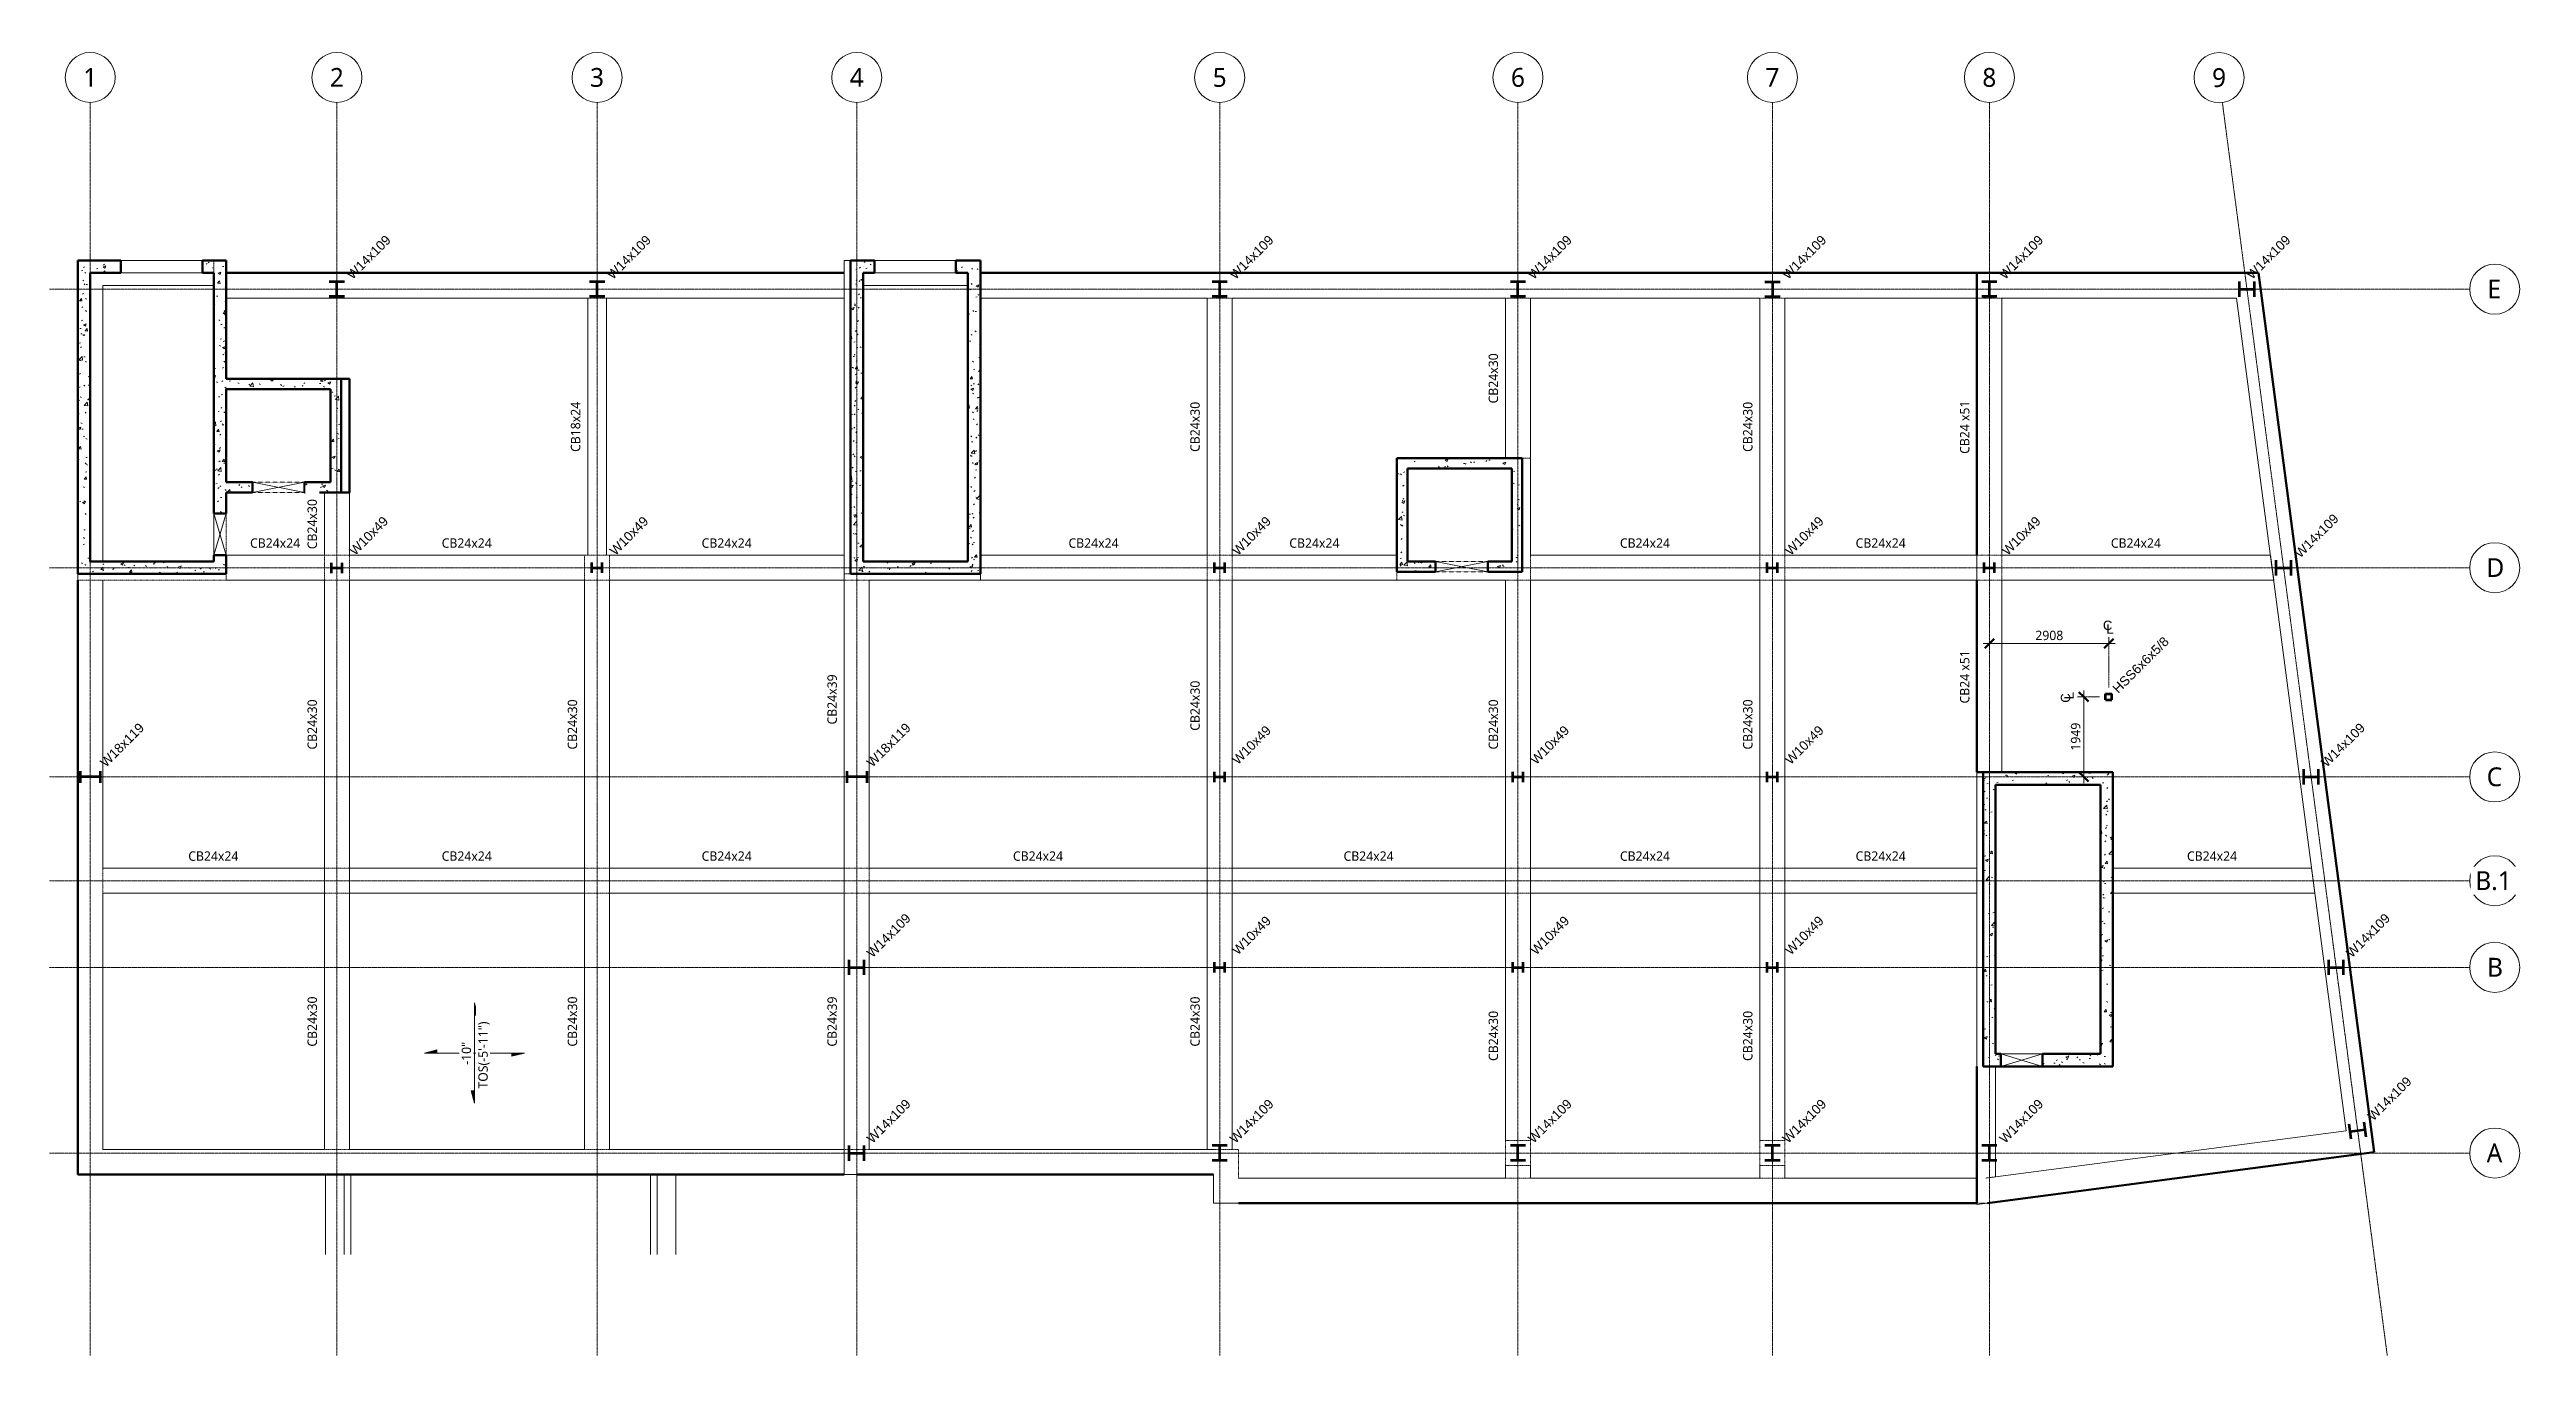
# Model space of a CAD drawing. Header units: millimetres. Extents: x -34671 to 25654, y -13322 to 18470.
import ezdxf

# ---------------------------------------------------------------- set-up
doc = ezdxf.new("R2010")
doc.units = ezdxf.units.MM
for name, pattern in [('Center 1_4_', [13.49375, 6.35, -2.38125, 2.38125, -2.38125]), ('Dash', [6.35, 3.175, -3.175]), ('Grid Line', [22.225, 12.7, -3.175, 3.175, -3.175]), ('Overhead', [3.96875, 2.38125, -1.5875])]:
    doc.linetypes.add(name, pattern=pattern)
for name, color, linetype, lineweight in [('A-ANNO-DIMS', 211, 'Continuous', 9), ('A-ANNO-DIMS-96', 211, 'Continuous', 9), ('A-ANNO-NOTE-96', 131, 'Continuous', 9), ('A-FLOR', 192, 'Continuous', 50), ('A-FLOR-HDLN', 190, 'Dash', 13), ('A-GENM', 13, 'Continuous', 9), ('A-WALL', 113, 'Continuous', 13), ('A-WALL-HDLN', 110, 'Dash', 13), ('A-WALL-PATT', 111, 'Continuous', 13), ('S-BEAM', 12, 'Continuous', 13), ('S-BEAM-HDLN', 1, 'Dash', 9), ('S-BEAM-IDEN', 2, 'Continuous', 9), ('S-COLS', 52, 'Continuous', 13), ('S-COLS-IDEN', 171, 'Continuous', 9), ('S-COLS-SYMB', 171, 'Continuous', 70), ('S-FLOR-SYMB', 171, 'Continuous', 9), ('S-GRID', 1, 'Continuous', 9), ('S-GRID-IDEN', 1, 'Continuous', 20)]:
    doc.layers.add(name, color=color, linetype=linetype, lineweight=lineweight)
doc.styles.add('Arial', font='arial.ttf', dxfattribs={"height": 228.6})
doc.styles.add('Arial_1', font='arial.ttf', dxfattribs={"height": 2.38125})
doc.styles.add('Trebuchet MS', font='trebuc.ttf', dxfattribs={"height": 457.2})
doc.styles.add('Trebuchet MS_1', font='trebuc.ttf', dxfattribs={"height": 228.6})
doc.dimstyles.new('Default', dxfattribs={"dimscale": 304.8, "dimtxt": 235.675377, "dimasz": 0.75, "dimexe": 0.5, "dimexo": 0.5, "dimgap": 0.0625, "dimtad": 1, "dimdec": 0, "dimzin": 0, "dimdsep": 46, "dimtxsty": 'Trebuchet MS_1', "dimblk1": 'OBLIQUE', "dimblk2": 'OBLIQUE', "dimsah": 1, "dimcen": 0.09, "dimdle": 0.5, "dimazin": 0, "dimtfac": 1, "dimtdec": 4, "dimtix": 1, "dimtmove": 0, "dimatfit": 3, "dimfxl": 1, "dimtvp": 1, "dimtfill": 1, "dimtolj": 1, "dimtzin": 0, "dimarcsym": 2})
doc.dimstyles.new('Default_1', dxfattribs={"dimscale": 304.8, "dimtxt": 235.675377, "dimasz": 0.75, "dimexe": 0.5, "dimexo": 0.5, "dimgap": 0.0625, "dimtad": 1, "dimdec": 0, "dimzin": 0, "dimdsep": 46, "dimtxsty": 'Trebuchet MS_1', "dimblk1": 'OBLIQUE', "dimblk2": 'OBLIQUE', "dimsah": 1, "dimcen": 0.09, "dimdle": 0.5, "dimazin": 0, "dimtfac": 1, "dimtdec": 4, "dimtix": 1, "dimtmove": 0, "dimatfit": 3, "dimfxl": 1, "dimtvp": 1, "dimtfill": 1, "dimtolj": 1, "dimtzin": 0, "dimarcsym": 2})
pattern_1 = [(50, (0, 0), (699.587, -61.206), [73.152, -804.672]), (355, (0, 0), (-135.332, 733.658), [58.522, -643.738]), (100.451, (58.3, -5.1), (564.26, 672.448), [62.17, -683.866]), (46.184, (0, 195.1), (1040.944, -161.445), [109.728, -1207.008]), (96.636, (86.7, 181.6), (911.626, 950.122), [93.254, -1025.8]), (351.184, (0, 195.1), (911.635, 950.113), [87.782, -965.606]), (21, (97.54, 146.3), (582.199, -392.698), [73.152, -804.672]), (326, (97.54, 146.3), (237.32, 707.282), [58.522, -643.738]), (71.451, (146.05, 113.6), (819.522, 314.578), [62.17, -683.866]), (37.5, (0, 0), (11.8602, 324.6915), [32.187, -603.748, 32.187, -621.304, -646.176]), (37.5, (0, 0), (11.8602, 324.6915), [-1289.426, 32.187, -613.989]), (7.5, (0, 0), (256.5876, 384.6935), [32.187, -340.401, 32.187, -589.117, -246.278]), (7.5, (0, 0), (256.5876, 384.6935), [-993.892, 32.187, -214.092]), (327.5, (-217.5, 0), (520.6689, -21.9995), [32.187, -211.653, 32.187, -728.594, -1009.498]), (327.5, (-217.5, 0), (520.6689, -21.9995), [-1004.621, 32.187, -977.311]), (317.5, (-315.04, 0), (568.816, 97.638), [32.187, -284.805, 32.187, -473.05, -716.89]), (317.5, (-315.04, 0), (568.816, 97.638), [-822.228, 32.187, -684.703])]

msp = doc.modelspace()

# ---------------------------------------------------------------- texts
at = {"layer": 'S-COLS-IDEN', "char_height": 228.6, "attachment_point": 1, "rotation": 45, "style": 'Arial'}
for s, insert, width in [('W14x109', (-27455.1, 13017.6), 1662.379), ('W14x109', (-21117.8, 13017.6), 1662.379), ('W14x109', (-5954, 13017.6), 1662.379), ('W14x109', (1310.4, 13017.6), 1662.379), ('W14x109', (7508, 13017.6), 1662.379), ('W14x109', (12791.2, 13017.6), 1662.379), ('W14x109', (18812.1, 13017.6), 1662.379), ('W10x49', (-27392.3, 6298.6), 1446.886), ('W10x49', (-21055, 6298.6), 1446.886), ('W10x49', (-5891.2, 6298.6), 1446.886), ('W10x49', (7570.8, 6298.6), 1446.886), ('W10x49', (12854, 6298.6), 1446.886), ('W14x109', (19983, 6235.8), 1662.379), ('HSS6x6x5/8', (15548.8, 2941.9), 2178.025), ('W18x119', (-33462.2, 1143.1), 1662.379), ('W18x119', (-14793.2, 1143.1), 1662.379), ('W10x49', (-5891.2, 1205.9), 1446.886), ('W10x49', (1373.2, 1205.9), 1446.886), ('W10x49', (7570.8, 1205.9), 1446.886), ('W14x109', (20627.9, 1143.1), 1662.379), ('W14x109', (-14793.2, -3492.4), 1662.379), ('W10x49', (-5891.2, -3429.6), 1446.886), ('W10x49', (1373.2, -3429.6), 1446.886), ('W10x49', (7570.8, -3429.6), 1446.886), ('W14x109', (21238.1, -3492.4), 1662.379), ('W14x109', (21761.5, -7467.4), 1662.379), ('W14x109', (-14793.2, -8013.6), 1662.379), ('W14x109', (-5954, -8013.6), 1662.379), ('W14x109', (1310.4, -8013.6), 1662.379), ('W14x109', (7508, -8013.6), 1662.379), ('W14x109', (12791.2, -8013.6), 1662.379)]:
    msp.add_mtext(s, dxfattribs=dict(at, insert=insert, width=width))

# ---------------------------------------------------------------- blocks, each defined once
blk = doc.blocks.new('GM_OpeningWall_Type - 40x88-984678-L1')
at = {"layer": 'A-GENM'}
for p, q in [((-508, 152), (508, -152)), ((-508, -152), (508, 152))]:
    blk.add_line(p, q, dxfattribs=at)
blk = doc.blocks.new('GM_OpeningWall_Type - 50x87-984679-L1')
at = {"layer": 'A-GENM', "linetype": 'Overhead'}
for p, q in [((-635, 127), (635, 127)), ((-635, -127), (635, -127))]:
    blk.add_line(p, q, dxfattribs=at)
at = {"layer": 'A-GENM'}
for p, q in [((-635, 127), (635, -127)), ((-635, -127), (635, 127))]:
    blk.add_line(p, q, dxfattribs=at)
blk = doc.blocks.new('W Shapes-Column - W14x109-938858-L1')
at = {"layer": 'S-COLS-SYMB'}
for p, q in [((-185.42, 181.61), (185.42, 181.61)), ((0, 181.61), (0, -181.61)), ((-185.42, -181.61), (185.42, -181.61))]:
    blk.add_line(p, q, dxfattribs=at)
blk = doc.blocks.new('W Shapes-Column - W14x109-938859-L1')
at = {"layer": 'S-COLS-SYMB'}
for p, q in [((-185.42, 181.61), (185.42, 181.61)), ((0, 181.61), (0, -181.61)), ((-185.42, -181.61), (185.42, -181.61))]:
    blk.add_line(p, q, dxfattribs=at)
blk = doc.blocks.new('W Shapes-Column - W14x109-938860-L1')
at = {"layer": 'S-COLS-SYMB'}
for p, q in [((-185.42, 181.61), (185.42, 181.61)), ((0, 181.61), (0, -181.61)), ((-185.42, -181.61), (185.42, -181.61))]:
    blk.add_line(p, q, dxfattribs=at)
blk = doc.blocks.new('W Shapes-Column - W10x49-938861-L1')
at = {"layer": 'S-COLS-SYMB'}
for p, q in [((-127, 127), (127, 127)), ((0, 127), (0, -127)), ((-127, -127), (127, -127))]:
    blk.add_line(p, q, dxfattribs=at)
blk = doc.blocks.new('W Shapes-Column - W10x49-938862-L1')
at = {"layer": 'S-COLS-SYMB'}
for p, q in [((-127, 127), (127, 127)), ((0, 127), (0, -127)), ((-127, -127), (127, -127))]:
    blk.add_line(p, q, dxfattribs=at)
blk = doc.blocks.new('W Shapes-Column - W10x49-938863-L1')
at = {"layer": 'S-COLS-SYMB'}
for p, q in [((-127, 127), (127, 127)), ((0, 127), (0, -127)), ((-127, -127), (127, -127))]:
    blk.add_line(p, q, dxfattribs=at)
blk = doc.blocks.new('W Shapes-Column - W18x119-938864-L1')
at = {"layer": 'S-COLS-SYMB'}
for p, q in [((-143.51, 241.3), (143.51, 241.3)), ((0, 241.3), (0, -241.3)), ((-143.51, -241.3), (143.51, -241.3))]:
    blk.add_line(p, q, dxfattribs=at)
blk = doc.blocks.new('W Shapes-Column - W18x119-938865-L1')
at = {"layer": 'S-COLS-SYMB'}
for p, q in [((-143.51, 241.3), (143.51, 241.3)), ((0, 241.3), (0, -241.3)), ((-143.51, -241.3), (143.51, -241.3))]:
    blk.add_line(p, q, dxfattribs=at)
blk = doc.blocks.new('W Shapes-Column - W14x109-938866-L1')
at = {"layer": 'S-COLS-SYMB'}
for p, q in [((-185.42, 181.61), (185.42, 181.61)), ((0, 181.61), (0, -181.61)), ((-185.42, -181.61), (185.42, -181.61))]:
    blk.add_line(p, q, dxfattribs=at)
blk = doc.blocks.new('W Shapes-Column - W14x109-938867-L1')
at = {"layer": 'S-COLS-SYMB'}
for p, q in [((-185.42, 181.61), (185.42, 181.61)), ((0, 181.61), (0, -181.61)), ((-185.42, -181.61), (185.42, -181.61))]:
    blk.add_line(p, q, dxfattribs=at)
blk = doc.blocks.new('W Shapes-Column - W14x109-938868-L1')
at = {"layer": 'S-COLS-SYMB'}
for p, q in [((-185.42, 181.61), (185.42, 181.61)), ((0, 181.61), (0, -181.61)), ((-185.42, -181.61), (185.42, -181.61))]:
    blk.add_line(p, q, dxfattribs=at)
blk = doc.blocks.new('HSS-Hollow Structural Section-Column - HSS6x6x5_8-987215-L1')
at = {"layer": 'S-COLS-SYMB'}
for p, q in [((-76.2, 76.2), (76.2, 76.2)), ((-76.2, 76.2), (-76.2, -76.2)), ((76.2, 76.2), (76.2, -76.2)), ((-76.2, -76.2), (76.2, -76.2))]:
    blk.add_line(p, q, dxfattribs=at)
blk = doc.blocks.new('W Shapes-Column - W10x49-938872-L1')
at = {"layer": 'S-COLS-SYMB'}
for p, q in [((-127, 127), (127, 127)), ((0, 127), (0, -127)), ((-127, -127), (127, -127))]:
    blk.add_line(p, q, dxfattribs=at)
blk = doc.blocks.new('W Shapes-Column - W14x109-938869-L1')
at = {"layer": 'S-COLS-SYMB'}
for p, q in [((-185.42, 181.61), (185.42, 181.61)), ((0, 181.61), (0, -181.61)), ((-185.42, -181.61), (185.42, -181.61))]:
    blk.add_line(p, q, dxfattribs=at)
blk = doc.blocks.new('W Shapes-Column - W10x49-938870-L1')
at = {"layer": 'S-COLS-SYMB'}
for p, q in [((-127, 127), (127, 127)), ((0, 127), (0, -127)), ((-127, -127), (127, -127))]:
    blk.add_line(p, q, dxfattribs=at)
blk = doc.blocks.new('W Shapes-Column - W10x49-938871-L1')
at = {"layer": 'S-COLS-SYMB'}
for p, q in [((-127, 127), (127, 127)), ((0, 127), (0, -127)), ((-127, -127), (127, -127))]:
    blk.add_line(p, q, dxfattribs=at)
blk = doc.blocks.new('Grid - Grid Head - Circle-13776-L1')
at = {"layer": 'S-GRID-IDEN'}
blk.add_circle((0, 0), 6.35, dxfattribs=at)
blk = doc.blocks.new('Linear Dimension Style - Sym_CenterLine-578730-L1')
at = {"layer": 'A-ANNO-NOTE-96', "color": 0, "lineweight": 20, "char_height": 2.38, "attachment_point": 1, "style": 'Arial_1'}
for s, insert, width in [('C', (-1.49, 2.59), 2.9662), ('L', (-0.61, 1.7), 2.2447)]:
    blk.add_mtext(s, dxfattribs=dict(at, insert=insert, width=width))
blk = doc.blocks.new('DIMBLOCK1-L1')
at = {"layer": 'A-ANNO-DIMS-96'}
for p, q in [((12421, 4011), (15634, 4011)), ((12573, 4011), (12573, 4020)), ((12573, 4011), (12573, 3858)), ((15481, 4011), (15481, 4163))]:
    blk.add_line(p, q, dxfattribs=at)
at = {"layer": 'A-ANNO-DIMS-96', "lineweight": 50}
for p, q in [((12573, 4011), (12459, 3896)), ((12573, 4011), (12687, 4125)), ((15481, 4011), (15367, 3896)), ((15481, 4011), (15596, 4125))]:
    blk.add_line(p, q, dxfattribs=at)
at = {"layer": 'A-ANNO-DIMS-96', "linetype": 'Center 1_4_'}
blk.add_line((15481, 4011), (15481, 2940), dxfattribs=at)
at = {"layer": 'A-ANNO-DIMS-96', "color": 0, "insert": (13692, 4322), "char_height": 228.6, "width": 805.29, "attachment_point": 1, "line_spacing_factor": 1.048425, "style": 'Trebuchet MS_1', "bg_fill": 3, "box_fill_scale": 1.25, "bg_fill_color": 256, "bg_fill_true_color": 13158600, "bg_fill_transparency": 0}
blk.add_mtext('2908', dxfattribs=at)
blk = doc.blocks.new('_Oblique')
at = {"color": 0, "linetype": 'ByBlock', "lineweight": -2}
blk.add_line((-0.5, -0.5), (0.5, 0.5), dxfattribs=at)
blk = doc.blocks.new('DIMBLOCK2-L1')
at = {"layer": 'A-ANNO-DIMS-96'}
for p, q in [((14870, 2711), (14718, 2711)), ((14870, 2864), (14870, 610)), ((14870, 762), (14718, 762)), ((14870, 762), (14880, 762))]:
    blk.add_line(p, q, dxfattribs=at)
at = {"layer": 'A-ANNO-DIMS-96', "lineweight": 50}
for p, q in [((14870, 2711), (14756, 2826)), ((14870, 2711), (14985, 2597)), ((14870, 762), (14756, 876)), ((14870, 762), (14985, 648))]:
    blk.add_line(p, q, dxfattribs=at)
at = {"layer": 'A-ANNO-DIMS-96', "linetype": 'Center 1_4_'}
blk.add_line((14870, 2711), (15253, 2711), dxfattribs=at)
at = {"layer": 'A-ANNO-DIMS-96', "color": 0, "insert": (14559, 1401), "char_height": 228.6, "width": 805.29, "attachment_point": 1, "rotation": 90, "line_spacing_factor": 1.048425, "style": 'Trebuchet MS_1', "bg_fill": 3, "box_fill_scale": 1.25, "bg_fill_color": 256, "bg_fill_true_color": 13158600, "bg_fill_transparency": 0}
blk.add_mtext('1949', dxfattribs=at)
blk = doc.blocks.new('Span Direction Fixed - Two Way Slab - 1_2_-144945-L1')
at = {"layer": 'S-FLOR-SYMB'}
for points in [[(0, 9.52), (0, 12.7), (0.79, 9.52)], [(-9.63, 0.82), (-9.63, 0), (-12.7, 0)], [(9.63, -0.82), (9.63, 0), (12.7, 0)], [(0, -9.48), (0, -12.7), (-0.79, -9.48)]]:
    blk.add_hatch(color=256, dxfattribs=at).paths.add_polyline_path(points)
for p, q in [((0.79, 9.52), (0, 12.7)), ((0, 12.7), (0, 0)), ((0, 9.52), (0.79, 9.52)), ((-9.63, 0.82), (-12.7, 0)), ((0, 0), (-12.7, 0)), ((-9.63, 0), (-9.63, 0.82)), ((0, -12.7), (0, 0)), ((0, 0), (12.7, 0)), ((9.63, -0.82), (12.7, 0)), ((9.63, 0), (9.63, -0.82)), ((0, -9.48), (-0.79, -9.48)), ((-0.79, -9.48), (0, -12.7))]:
    blk.add_line(p, q, dxfattribs=at)

# ---------------------------------------------------------------- hatches: boundary and pattern name
at = {"layer": 'A-WALL-PATT', "lineweight": 9}
h = msp.add_hatch(dxfattribs=at)
h.set_pattern_fill('FP_1', color=256, style=0, pattern_type=2)
h.set_pattern_definition(pattern_1)
h.paths.add_polyline_path([(-30670.5, 13030.2), (-30670.5, 13335), (-30949.9, 13335), (-30949.9, 13030.2)])
h.paths.add_polyline_path([(-32931.1, 13030.2), (-32931.1, 13335), (-33985.2, 13335), (-33985.2, 13030.2), (-33680.4, 13030.2)])
h = msp.add_hatch(dxfattribs=at)
h.set_pattern_fill('FP_1', color=256, style=0, pattern_type=2)
h.set_pattern_definition(pattern_1)
h.paths.add_polyline_path([(-30365.7, 10452.1), (-30365.7, 13335), (-30670.5, 13335), (-30670.5, 10452.1)])
h = msp.add_hatch(dxfattribs=at)
h.set_pattern_fill('FP_1', color=256, style=0, pattern_type=2)
h.set_pattern_definition(pattern_1)
h.paths.add_polyline_path([(-12001.5, 13030.2), (-12001.5, 13335), (-12598.4, 13335), (-12598.4, 13030.2), (-12306.3, 13030.2)])
h.paths.add_polyline_path([(-14859, 13030.2), (-14579.6, 13030.2), (-14579.6, 13335), (-15163.8, 13335), (-15163.8, 13030.2)])
h = msp.add_hatch(dxfattribs=at)
h.set_pattern_fill('FP_1', color=256, style=0, pattern_type=2)
h.set_pattern_definition(pattern_1)
h.paths.add_polyline_path([(-33985.2, 5702.3), (-33680.4, 5702.3), (-33680.4, 13030.2), (-33985.2, 13030.2), (-33985.2, 8327.7)])
h = msp.add_hatch(dxfattribs=at)
h.set_pattern_fill('FP_1', color=256, style=0, pattern_type=2)
h.set_pattern_definition(pattern_1)
h.paths.add_polyline_path([(-15163.8, 5702.3), (-14859, 6007.1), (-14859, 13030.2), (-15163.8, 13030.2)])
h = msp.add_hatch(dxfattribs=at)
h.set_pattern_fill('FP_1', color=256, style=0, pattern_type=2)
h.set_pattern_definition(pattern_1)
h.paths.add_polyline_path([(-12001.5, 5702.3), (-12001.5, 13030.2), (-12306.3, 13030.2), (-12306.3, 6007.1)])
h = msp.add_hatch(dxfattribs=at)
h.set_pattern_fill('FP_1', color=256, style=0, pattern_type=2)
h.set_pattern_definition(pattern_1)
h.paths.add_polyline_path([(-27825.7, 10198.1), (-27571.7, 10198.1), (-27571.7, 10452.1), (-30670.5, 10452.1), (-30670.5, 10198.1), (-29240.1, 10198.1)])
h = msp.add_hatch(dxfattribs=at)
h.set_pattern_fill('FP_1', color=256, style=0, pattern_type=2)
h.set_pattern_definition(pattern_1)
h.paths.add_polyline_path([(-30365.7, 7937.5), (-30365.7, 10198.1), (-30670.5, 10198.1), (-30670.5, 7937.5)])
h = msp.add_hatch(dxfattribs=at)
h.set_pattern_fill('FP_1', color=256, style=0, pattern_type=2)
h.set_pattern_definition(pattern_1)
h.paths.add_polyline_path([(-27571.7, 7683.5), (-27571.7, 10198.1), (-27825.7, 10198.1), (-27825.7, 7937.5)])
h = msp.add_hatch(dxfattribs=at)
h.set_pattern_fill('FP_1', color=256, style=0, pattern_type=2)
h.set_pattern_definition(pattern_1)
h.paths.add_polyline_path([(1193.8, 8267.7), (1193.8, 8521.7), (-1854.2, 8521.7), (-1854.2, 8267.7), (939.8, 8267.7)])
h = msp.add_hatch(dxfattribs=at)
h.set_pattern_fill('FP_1', color=256, style=0, pattern_type=2)
h.set_pattern_definition(pattern_1)
h.paths.add_polyline_path([(-27571.7, 7683.5), (-27825.7, 7937.5), (-28460.7, 7937.5), (-28460.7, 7683.5)])
h.paths.add_polyline_path([(-29730.7, 7683.5), (-29730.7, 7937.5), (-30670.5, 7937.5), (-30670.5, 7683.5), (-30365.7, 7683.5)])
h = msp.add_hatch(dxfattribs=at)
h.set_pattern_fill('FP_1', color=256, style=0, pattern_type=2)
h.set_pattern_definition(pattern_1)
h.paths.add_polyline_path([(-1600.2, 6007.1), (-1600.2, 8267.7), (-1854.2, 8267.7), (-1854.2, 6007.1)])
h = msp.add_hatch(dxfattribs=at)
h.set_pattern_fill('FP_1', color=256, style=0, pattern_type=2)
h.set_pattern_definition(pattern_1)
h.paths.add_polyline_path([(1193.8, 5753.1), (1193.8, 8267.7), (939.8, 8267.7), (939.8, 5753.1)])
h = msp.add_hatch(dxfattribs=at)
h.set_pattern_fill('FP_1', color=256, style=0, pattern_type=2)
h.set_pattern_definition(pattern_1)
h.paths.add_polyline_path([(-30365.7, 5702.3), (-30365.7, 6159.5), (-30670.5, 6159.5), (-30670.5, 5702.3)])
h.paths.add_polyline_path([(-30365.7, 7175.5), (-30365.7, 7683.5), (-30670.5, 7683.5), (-30670.5, 7175.5)])
h = msp.add_hatch(dxfattribs=at)
h.set_pattern_fill('FP_1', color=256, style=0, pattern_type=2)
h.set_pattern_definition(pattern_1)
h.paths.add_polyline_path([(-30670.5, 5702.3), (-30670.5, 6007.1), (-33680.4, 6007.1), (-33680.4, 5702.3)])
h = msp.add_hatch(dxfattribs=at)
h.set_pattern_fill('FP_1', color=256, style=0, pattern_type=2)
h.set_pattern_definition(pattern_1)
h.paths.add_polyline_path([(-12001.5, 5702.3), (-12306.3, 6007.1), (-14859, 6007.1), (-15163.8, 5702.3), (-13959.2, 5702.3)])
h = msp.add_hatch(dxfattribs=at)
h.set_pattern_fill('FP_1', color=256, style=0, pattern_type=2)
h.set_pattern_definition(pattern_1)
h.paths.add_polyline_path([(939.8, 5753.1), (939.8, 6007.1), (355.6, 6007.1), (355.6, 5753.1)])
h.paths.add_polyline_path([(-914.4, 5753.1), (-914.4, 6007.1), (-1854.2, 6007.1), (-1854.2, 5753.1)])
h = msp.add_hatch(dxfattribs=at)
h.set_pattern_fill('FP_1', color=256, style=0, pattern_type=2)
h.set_pattern_definition(pattern_1)
h.paths.add_polyline_path([(12725.4, -5981.7), (12725.4, 876.3), (12420.6, 876.3), (12420.6, -5981.7)])
h = msp.add_hatch(dxfattribs=at)
h.set_pattern_fill('FP_1', color=256, style=0, pattern_type=2)
h.set_pattern_definition(pattern_1)
h.paths.add_polyline_path([(15278.1, 571.5), (15582.9, 571.5), (15582.9, 876.3), (12725.4, 876.3), (12725.4, 571.5)])
h = msp.add_hatch(dxfattribs=at)
h.set_pattern_fill('FP_1', color=256, style=0, pattern_type=2)
h.set_pattern_definition(pattern_1)
h.paths.add_polyline_path([(15582.9, -5981.7), (15582.9, 571.5), (15278.1, 571.5), (15278.1, -5981.7)])
h = msp.add_hatch(dxfattribs=at)
h.set_pattern_fill('FP_1', color=256, style=0, pattern_type=2)
h.set_pattern_definition(pattern_1)
h.paths.add_polyline_path([(15582.9, -6286.5), (15582.9, -5981.7), (13868.4, -5981.7), (13868.4, -6286.5)])
h.paths.add_polyline_path([(12852.4, -6286.5), (12852.4, -5981.7), (12420.6, -5981.7), (12420.6, -6286.5)])

# ---------------------------------------------------------------- linework, layer by layer
at = {"layer": 'A-FLOR'}
for p, q in [((-15316.2, 13030.2), (-30365.7, 13030.2)), ((19127.6, 13030.2), (-12001.5, 13030.2)), ((12268.2, 13030.2), (12268.2, 6159.5)), ((21945.6, -8374.4), (19127.6, 13030.2)), ((-27571.7, 10452.1), (-27368.5, 10452.1)), ((-27368.5, 10452.1), (-27368.5, 7683.5)), ((-27368.5, 7683.5), (-27571.7, 7683.5)), ((-33985.2, 5549.9), (-33985.2, -8915.4)), ((12268.2, 5549.9), (12268.2, 876.3)), ((12268.2, 876.3), (12420.6, 876.3)), ((12268.2, -6286.5), (12268.2, -9613.9)), ((13868.4, -6286.5), (12852.4, -6286.5)), ((12530.3, -9613.9), (21945.6, -8374.4)), ((-33985.2, -8915.4), (-15316.2, -8915.4)), ((-15011.4, -8915.4), (-6324.6, -8915.4)), ((-5715, -9613.9), (12268.2, -9613.9))]:
    msp.add_line(p, q, dxfattribs=at)
at = {"layer": 'A-FLOR-HDLN'}
for p, q in [((-30365.7, 6159.5), (-30365.7, 7175.5)), ((-21564.6, 6159.5), (-21640.8, 6159.5)), ((-21031.2, 6159.5), (-21107.4, 6159.5)), ((-33375.6, 5549.9), (-30365.7, 5549.9)), ((-15163.8, 5702.3), (-15316.2, 5702.3)), ((-15011.4, 5549.9), (-15011.4, 5702.3)), ((-15011.4, -1460.5), (-15316.2, -1460.5)), ((-15316.2, -2070.1), (-15011.4, -2070.1)), ((-5715, -8305.8), (-5867.4, -8305.8)), ((-5715, -9004.3), (-5715, -8305.8)), ((787.4, -8089.9), (787.4, -8699.5)), ((1397, -8699.5), (1397, -8089.9)), ((6985, -8089.9), (6985, -8699.5)), ((7594.6, -8699.5), (7594.6, -8089.9))]:
    msp.add_line(p, q, dxfattribs=at)
at = {"layer": 'A-WALL', "lineweight": 50}
for p, q in [((-32931.1, 13335), (-33985.2, 13335)), ((-33985.2, 13335), (-33985.2, 5702.3)), ((-32931.1, 13030.2), (-32931.1, 13335)), ((-30365.7, 13335), (-30949.9, 13335)), ((-30949.9, 13335), (-30949.9, 13030.2)), ((-30365.7, 10452.1), (-30365.7, 13335)), ((-14579.6, 13335), (-15163.8, 13335)), ((-15163.8, 13335), (-15163.8, 5702.3)), ((-14579.6, 13030.2), (-14579.6, 13335)), ((-12001.5, 13335), (-12598.4, 13335)), ((-12598.4, 13335), (-12598.4, 13030.2)), ((-12001.5, 5702.3), (-12001.5, 13335)), ((-33680.4, 13030.2), (-32931.1, 13030.2)), ((-33680.4, 6007.1), (-33680.4, 13030.2)), ((-30949.9, 13030.2), (-30670.5, 13030.2)), ((-30670.5, 13030.2), (-30670.5, 7175.5)), ((-14859, 13030.2), (-14579.6, 13030.2)), ((-14859, 6007.1), (-14859, 13030.2)), ((-12598.4, 13030.2), (-12306.3, 13030.2)), ((-12306.3, 13030.2), (-12306.3, 6007.1)), ((-27571.7, 10452.1), (-30365.7, 10452.1)), ((-27571.7, 7683.5), (-27571.7, 10452.1)), ((-30365.7, 10198.1), (-27825.7, 10198.1)), ((-30365.7, 7937.5), (-30365.7, 10198.1)), ((-27825.7, 10198.1), (-27825.7, 7937.5)), ((1193.8, 8521.7), (-1854.2, 8521.7)), ((-1854.2, 8521.7), (-1854.2, 5753.1)), ((1193.8, 5753.1), (1193.8, 8521.7)), ((-29730.7, 7937.5), (-30365.7, 7937.5)), ((-29730.7, 7683.5), (-29730.7, 7937.5)), ((-27825.7, 7937.5), (-28460.7, 7937.5)), ((-28460.7, 7937.5), (-28460.7, 7683.5)), ((-1600.2, 8267.7), (939.8, 8267.7)), ((-1600.2, 6007.1), (-1600.2, 8267.7)), ((939.8, 8267.7), (939.8, 6007.1)), ((-30365.7, 7175.5), (-30365.7, 7683.5)), ((-30365.7, 7683.5), (-29730.7, 7683.5)), ((-28460.7, 7683.5), (-27571.7, 7683.5)), ((-30670.5, 7175.5), (-30365.7, 7175.5)), ((-30670.5, 6159.5), (-30670.5, 6007.1)), ((-30365.7, 6159.5), (-30670.5, 6159.5)), ((-30365.7, 5702.3), (-30365.7, 6159.5)), ((-33985.2, 5702.3), (-30365.7, 5702.3)), ((-30670.5, 6007.1), (-33680.4, 6007.1)), ((-15163.8, 5702.3), (-12001.5, 5702.3)), ((-12306.3, 6007.1), (-14859, 6007.1)), ((-1854.2, 5753.1), (-914.4, 5753.1)), ((-914.4, 6007.1), (-1600.2, 6007.1)), ((-914.4, 5753.1), (-914.4, 6007.1)), ((939.8, 6007.1), (355.6, 6007.1)), ((355.6, 6007.1), (355.6, 5753.1)), ((355.6, 5753.1), (1193.8, 5753.1)), ((15582.9, 876.3), (12420.6, 876.3)), ((12420.6, 876.3), (12420.6, -6286.5)), ((15582.9, -6286.5), (15582.9, 876.3)), ((12725.4, 571.5), (15278.1, 571.5)), ((12725.4, -5981.7), (12725.4, 571.5)), ((15278.1, 571.5), (15278.1, -5981.7)), ((12852.4, -5981.7), (12725.4, -5981.7)), ((12852.4, -6286.5), (12852.4, -5981.7)), ((15278.1, -5981.7), (13868.4, -5981.7)), ((13868.4, -5981.7), (13868.4, -6286.5)), ((12420.6, -6286.5), (12852.4, -6286.5)), ((13868.4, -6286.5), (15582.9, -6286.5))]:
    msp.add_line(p, q, dxfattribs=at)
at = {"layer": 'A-WALL'}
for p, q in [((-32931.1, 13335), (-30949.9, 13335)), ((-15316.2, 5549.9), (-15316.2, 13335)), ((-15163.8, 13335), (-15316.2, 13335)), ((-14579.6, 13335), (-12598.4, 13335)), ((-30670.5, 12725.4), (-33375.6, 12725.4)), ((-33375.6, 12725.4), (-33375.6, 6007.1)), ((-30949.9, 13030.2), (-32931.1, 13030.2)), ((-12306.3, 12725.4), (-14859, 12725.4)), ((-12598.4, 13030.2), (-14579.6, 13030.2)), ((-21564.6, 12420.6), (-30365.7, 12420.6)), ((-15316.2, 12420.6), (-21107.4, 12420.6)), ((-6477, 12420.6), (-12001.5, 12420.6)), ((787.4, 12420.6), (-5867.4, 12420.6)), ((6985, 12420.6), (1397, 12420.6)), ((12268.2, 12420.6), (7594.6, 12420.6)), ((18593, 12420.6), (12877.8, 12420.6)), ((21261.6, -7849.5), (18593, 12420.6)), ((1397, 8521.7), (1397, 6159.5)), ((-30670.5, 6159.5), (-30670.5, 7175.5)), ((-33985.2, 5549.9), (-33985.2, 5702.3)), ((-33375.6, 5549.9), (-33375.6, -1460.5)), ((-12001.5, 5549.9), (-14706.6, 5549.9)), ((-12001.5, 5702.3), (-12001.5, 5549.9)), ((787.4, 5549.9), (-1854.2, 5549.9)), ((12268.2, -6286.5), (12268.2, 876.3)), ((-33375.6, -2070.1), (-33375.6, -8305.8)), ((12852.4, -5981.7), (13868.4, -5981.7)), ((12725.4, -6286.5), (12725.4, -8973.3)), ((-33375.6, -8305.8), (-27978.1, -8305.8)), ((-27368.5, -8305.8), (-21640.8, -8305.8)), ((-21031.2, -8305.8), (-15316.2, -8305.8)), ((-15316.2, -8305.8), (-15316.2, -8915.4)), ((-14706.6, -8305.8), (-6324.6, -8305.8)), ((12725.4, -8973.3), (21261.6, -7849.5)), ((-27952.7, -10864.8), (-27952.7, -8915.4)), ((-27495.5, -8915.4), (-27495.5, -10864.8)), ((-27335.8, -10864.8), (-27335.8, -8915.4)), ((-20035.2, -8915.4), (-20035.2, -10864.8)), ((-19875.5, -10864.8), (-19875.5, -8915.4)), ((-19418.3, -8915.4), (-19418.3, -10864.8)), ((-15011.4, -8915.4), (-15316.2, -8915.4)), ((-6324.6, -9613.9), (-6324.6, -8915.4)), ((-5715, -9004.3), (787.4, -9004.3)), ((1397, -9004.3), (6985, -9004.3)), ((7594.6, -9004.3), (12268.2, -9004.3)), ((-6324.6, -9613.9), (-5715, -9613.9)), ((12530.3, -9613.9), (12268.2, -9648.4)), ((12268.2, -9613.9), (12268.2, -9648.4))]:
    msp.add_line(p, q, dxfattribs=at)
at = {"layer": 'A-WALL-HDLN'}
for p, q in [((-30670.5, 13030.2), (-30670.5, 13335)), ((-33985.2, 5549.9), (-33375.6, 5549.9)), ((-21640.8, -8305.8), (-21031.2, -8305.8)), ((-15316.2, -8305.8), (-15011.4, -8305.8)), ((12725.4, -8973.3), (12490.3, -9004.3)), ((12529.9, -9613.9), (12268.2, -9613.9))]:
    msp.add_line(p, q, dxfattribs=at)
at = {"layer": 'S-BEAM'}
for p, q in [((-21564.6, 6159.5), (-21564.6, 12420.6)), ((-21107.4, 12420.6), (-21107.4, 6159.5)), ((-6477, 6159.5), (-6477, 12420.6)), ((-5867.4, 12420.6), (-5867.4, 6159.5)), ((787.4, 8521.7), (787.4, 12420.6)), ((1397, 12420.6), (1397, 8521.7)), ((6985, 6159.5), (6985, 12420.6)), ((7594.6, 12420.6), (7594.6, 6159.5)), ((12877.8, 6159.5), (12877.8, 12420.6)), ((-27978.1, 6159.5), (-27978.1, 7683.5)), ((-27368.5, 7683.5), (-27368.5, 6159.5)), ((-30365.7, 6159.5), (-27978.1, 6159.5)), ((-27368.5, 6159.5), (-21640.8, 6159.5)), ((-21031.2, 6159.5), (-15316.2, 6159.5)), ((-12001.5, 6159.5), (-6477, 6159.5)), ((-5867.4, 6159.5), (-1854.2, 6159.5)), ((1397, 6159.5), (6985, 6159.5)), ((7594.6, 6159.5), (12268.2, 6159.5)), ((12877.8, 6159.5), (19417.3, 6159.5)), ((19417.3, 6159.5), (19497.5, 5549.9)), ((-27978.1, 5549.9), (-30365.7, 5549.9)), ((-27978.1, -1460.5), (-27978.1, 5549.9)), ((-27368.5, 5549.9), (-27368.5, -1460.5)), ((-21640.8, 5549.9), (-27368.5, 5549.9)), ((-21640.8, -1460.5), (-21640.8, 5549.9)), ((-15316.2, 5549.9), (-21031.2, 5549.9)), ((-21031.2, 5549.9), (-21031.2, -1460.5)), ((-15316.2, 5549.9), (-15316.2, -1460.5)), ((-14706.6, -1460.5), (-14706.6, 5549.9)), ((-12001.5, 5549.9), (-12001.5, 5702.3)), ((-6477, 5549.9), (-12001.5, 5549.9)), ((-6477, -1460.5), (-6477, 5549.9)), ((-5867.4, 5549.9), (-5867.4, -1460.5)), ((-1854.2, 5549.9), (-5867.4, 5549.9)), ((787.4, -1460.5), (787.4, 5549.9)), ((6985, 5549.9), (1397, 5549.9)), ((1397, 5549.9), (1397, -1460.5)), ((6985, -1460.5), (6985, 5549.9)), ((12268.2, 5549.9), (7594.6, 5549.9)), ((7594.6, 5549.9), (7594.6, -1460.5)), ((19497.5, 5549.9), (12877.8, 5549.9)), ((12877.8, 876.3), (12877.8, 5549.9)), ((-33375.6, -1460.5), (-27978.1, -1460.5)), ((-27978.1, -2070.1), (-27978.1, -1460.5)), ((-27368.5, -1460.5), (-21640.8, -1460.5)), ((-27368.5, -1460.5), (-27368.5, -2070.1)), ((-21640.8, -2070.1), (-21640.8, -1460.5)), ((-21031.2, -1460.5), (-15316.2, -1460.5)), ((-21031.2, -1460.5), (-21031.2, -2070.1)), ((-14706.6, -1460.5), (-6477, -1460.5)), ((-6477, -1460.5), (-6477, -2070.1)), ((-5867.4, -1460.5), (787.4, -1460.5)), ((-5867.4, -1460.5), (-5867.4, -2070.1)), ((787.4, -2070.1), (787.4, -1460.5)), ((1397, -1460.5), (6985, -1460.5)), ((1397, -1460.5), (1397, -2070.1)), ((6985, -2070.1), (6985, -1460.5)), ((7594.6, -1460.5), (12268.2, -1460.5)), ((7594.6, -1460.5), (7594.6, -2070.1)), ((15582.9, -1460.5), (20420.5, -1460.5)), ((20420.5, -1460.5), (20500.7, -2070.1)), ((-27978.1, -2070.1), (-33375.6, -2070.1)), ((-27978.1, -8305.8), (-27978.1, -2070.1)), ((-27368.5, -2070.1), (-27368.5, -8305.8)), ((-21640.8, -2070.1), (-27368.5, -2070.1)), ((-21640.8, -8305.8), (-21640.8, -2070.1)), ((-21031.2, -2070.1), (-21031.2, -8305.8)), ((-15316.2, -2070.1), (-21031.2, -2070.1)), ((-15316.2, -2070.1), (-15316.2, -8305.8)), ((-14706.6, -8305.8), (-14706.6, -2070.1)), ((-6477, -2070.1), (-14706.6, -2070.1)), ((-6477, -8305.8), (-6477, -2070.1)), ((-5867.4, -2070.1), (-5867.4, -8305.8)), ((787.4, -2070.1), (-5867.4, -2070.1)), ((787.4, -2070.1), (787.4, -8089.9)), ((1397, -8089.9), (1397, -2070.1)), ((6985, -2070.1), (1397, -2070.1)), ((6985, -8089.9), (6985, -2070.1)), ((7594.6, -2070.1), (7594.6, -8089.9)), ((12268.2, -2070.1), (7594.6, -2070.1)), ((20500.7, -2070.1), (15582.9, -2070.1)), ((-6324.6, -8305.8), (-6477, -8305.8)), ((787.4, -9004.3), (787.4, -8699.5)), ((1397, -8699.5), (1397, -9004.3)), ((6985, -8699.5), (6985, -9004.3)), ((7594.6, -9004.3), (7594.6, -8699.5))]:
    msp.add_line(p, q, dxfattribs=at)
at = {"layer": 'S-BEAM-HDLN'}
for p, q in [((-21564.6, 12420.6), (-21107.4, 12420.6)), ((-6477, 12420.6), (-5867.4, 12420.6)), ((787.4, 12420.6), (1397, 12420.6)), ((6985, 12420.6), (7594.6, 12420.6)), ((12877.8, 12420.6), (12268.2, 12420.6)), ((1397, 8521.7), (1193.8, 8521.7)), ((-27978.1, 6159.5), (-27978.1, 5549.9)), ((-27368.5, 6159.5), (-27978.1, 6159.5)), ((-27368.5, 5549.9), (-27368.5, 6159.5)), ((-21640.8, 6159.5), (-21640.8, 5549.9)), ((-21107.4, 6159.5), (-21564.6, 6159.5)), ((-21031.2, 5549.9), (-21031.2, 6159.5)), ((-5867.4, 6159.5), (-6477, 6159.5)), ((-6477, 6159.5), (-6477, 5549.9)), ((-5867.4, 5549.9), (-5867.4, 6159.5)), ((1397, 5549.9), (1397, 6159.5)), ((6985, 6159.5), (6985, 5549.9)), ((7594.6, 6159.5), (6985, 6159.5)), ((7594.6, 5549.9), (7594.6, 6159.5)), ((12268.2, 6159.5), (12877.8, 6159.5)), ((12877.8, 5549.9), (12877.8, 6159.5)), ((-30365.7, 5549.9), (-30365.7, 5702.3)), ((-27978.1, 5549.9), (-27368.5, 5549.9)), ((-21640.8, 5549.9), (-21031.2, 5549.9)), ((-15316.2, 5549.9), (-15011.4, 5549.9)), ((-15011.4, 5549.9), (-14706.6, 5549.9)), ((-6477, 5549.9), (-5867.4, 5549.9)), ((-1854.2, 5753.1), (-1854.2, 5549.9)), ((787.4, 5549.9), (1397, 5549.9)), ((6985, 5549.9), (7594.6, 5549.9)), ((12877.8, 5549.9), (12268.2, 5549.9)), ((-33375.6, -2070.1), (-33375.6, -1460.5)), ((-27368.5, -1460.5), (-27978.1, -1460.5)), ((-21031.2, -1460.5), (-21640.8, -1460.5)), ((-14706.6, -1460.5), (-15011.4, -1460.5)), ((-14706.6, -2070.1), (-14706.6, -1460.5)), ((-5867.4, -1460.5), (-6477, -1460.5)), ((1397, -1460.5), (787.4, -1460.5)), ((7594.6, -1460.5), (6985, -1460.5)), ((-27978.1, -2070.1), (-27368.5, -2070.1)), ((-21640.8, -2070.1), (-21031.2, -2070.1)), ((-15011.4, -2070.1), (-14706.6, -2070.1)), ((-6477, -2070.1), (-5867.4, -2070.1)), ((787.4, -2070.1), (1397, -2070.1)), ((6985, -2070.1), (7594.6, -2070.1)), ((-27368.5, -8305.8), (-27978.1, -8305.8)), ((-15011.4, -8305.8), (-14706.6, -8305.8)), ((-5867.4, -8305.8), (-6324.6, -8305.8)), ((787.4, -8089.9), (1397, -8089.9)), ((7594.6, -8089.9), (6985, -8089.9)), ((787.4, -8699.5), (1397, -8699.5)), ((1397, -9004.3), (787.4, -9004.3)), ((7594.6, -8699.5), (6985, -8699.5)), ((7594.6, -9004.3), (6985, -9004.3))]:
    msp.add_line(p, q, dxfattribs=at)
at = {"layer": 'S-COLS'}
for p, q in [((12268.2, 5549.9), (12268.2, 6159.5)), ((-27978.1, -2070.1), (-27978.1, -1460.5)), ((-27368.5, -1460.5), (-27368.5, -2070.1)), ((-21640.8, -2070.1), (-21640.8, -1460.5)), ((-21031.2, -1460.5), (-21031.2, -2070.1)), ((-15316.2, -2070.1), (-15316.2, -1460.5)), ((-6477, -2070.1), (-6477, -1460.5)), ((-5867.4, -1460.5), (-5867.4, -2070.1)), ((787.4, -2070.1), (787.4, -1460.5)), ((1397, -1460.5), (1397, -2070.1)), ((6985, -2070.1), (6985, -1460.5)), ((7594.6, -1460.5), (7594.6, -2070.1))]:
    msp.add_line(p, q, dxfattribs=at)
at = {"layer": 'S-GRID', "linetype": 'Grid Line', "lineweight": 20}
for p, q in [((-34671.3, 12636.5), (24271.2, 12636.5)), ((-34671.3, -3873.5), (24271.2, -3873.5))]:
    msp.add_line(p, q, dxfattribs=at)

# ---------------------------------------------------------------- block references
at = {"layer": 'A-ANNO-NOTE-96', "lineweight": 20, "xscale": 95.99999999999994, "yscale": 95.99999999999994, "zscale": 95.99999999999994}
msp.add_blockref('Linear Dimension Style - Sym_CenterLine-578730-L1', (15481.3, 4317.8), dxfattribs=at)
at = {"layer": 'A-GENM'}
for name, p, rotation in [('GM_OpeningWall_Type - 50x87-984679-L1', (-29095.7, 7810.5), 180), ('GM_OpeningWall_Type - 40x88-984678-L1', (-30518.1, 6667.5), 89.99999999999984), ('GM_OpeningWall_Type - 50x87-984679-L1', (-279.4, 5880.1), 180)]:
    msp.add_blockref(name, p, dxfattribs=dict(at, rotation=rotation))
msp.add_blockref('GM_OpeningWall_Type - 40x88-984678-L1', (13360.4, -6134.1), dxfattribs=at)
at = {"layer": 'S-COLS-SYMB'}
for name, p, rotation in [('W Shapes-Column - W14x109-938860-L1', (-27673.3, 12636.5), 180), ('W Shapes-Column - W14x109-938860-L1', (-21336, 12636.5), 180), ('W Shapes-Column - W14x109-938858-L1', (-6172.2, 12636.5), 180), ('W Shapes-Column - W14x109-938858-L1', (1092.2, 12636.5), 180), ('W Shapes-Column - W14x109-938859-L1', (12573, 12636.5), 180), ('W Shapes-Column - W14x109-938859-L1', (18846.4, 12636.5), 89.99999999999972), ('W Shapes-Column - W14x109-938859-L1', (19739.2, 5854.7), 89.99999999999972), ('W Shapes-Column - W10x49-938863-L1', (-27673.3, 5850.4), 89.99999999999972), ('W Shapes-Column - W10x49-938863-L1', (-21336, 5854.7), 89.99999999999972), ('W Shapes-Column - W10x49-938861-L1', (-6172.2, 5854.7), 89.99999999999972), ('W Shapes-Column - W10x49-938861-L1', (7289.8, 5854.7), 89.99999999999972), ('W Shapes-Column - W10x49-938862-L1', (12573, 5854.7), 89.99999999999972), ('HSS-Hollow Structural Section-Column - HSS6x6x5_8-987215-L1', (15481.3, 2711.4), 89.99999999999972), ('W Shapes-Column - W18x119-938865-L1', (-33680.4, 762), 269.9999999999995), ('W Shapes-Column - W18x119-938864-L1', (-15011.4, 762), 269.9999999999995), ('W Shapes-Column - W10x49-938861-L1', (-6172.2, 762), 89.99999999999972), ('W Shapes-Column - W10x49-938861-L1', (1092.2, 762), 89.99999999999972), ('W Shapes-Column - W10x49-938861-L1', (7289.8, 762), 89.99999999999972), ('W Shapes-Column - W14x109-938859-L1', (20409.7, 762), 89.99999999999972), ('W Shapes-Column - W14x109-938869-L1', (-15011.4, -3873.5), 89.99999999999972), ('W Shapes-Column - W10x49-938870-L1', (-6172.2, -3873.5), 89.99999999999972), ('W Shapes-Column - W10x49-938871-L1', (1092.2, -3873.5), 89.99999999999972), ('W Shapes-Column - W10x49-938872-L1', (7289.8, -3873.5), 89.99999999999972), ('W Shapes-Column - W14x109-938868-L1', (21020, -3873.5), 89.99999999999972), ('W Shapes-Column - W14x109-938868-L1', (21543.3, -7848.5), 97.49999999999962), ('W Shapes-Column - W14x109-938866-L1', (-15011.4, -8394.7), 89.99999999999972), ('W Shapes-Column - W14x109-938867-L1', (-6172.2, -8394.7), 180), ('W Shapes-Column - W14x109-938867-L1', (1092.2, -8394.7), 180), ('W Shapes-Column - W14x109-938866-L1', (7289.8, -8394.7), 180), ('W Shapes-Column - W14x109-938868-L1', (12573, -8394.7), 180)]:
    msp.add_blockref(name, p, dxfattribs=dict(at, rotation=rotation))
msp.add_blockref('W Shapes-Column - W14x109-938858-L1', (7289.8, 12636.5), dxfattribs=at)
at = {"layer": 'S-FLOR-SYMB', "xscale": 95.99999999999994, "yscale": 95.99999999999994, "zscale": 95.99999999999994, "rotation": 89.99999999999986}
msp.add_blockref('Span Direction Fixed - Two Way Slab - 1_2_-144945-L1', (-24323, -5959), dxfattribs=at)
at = {"layer": 'S-GRID-IDEN', "xscale": 95.99999999999994, "yscale": 95.99999999999994, "zscale": 95.99999999999994}
for p in [(-33680.4, 17790.8), (-27673.3, 17790.8), (-21336, 17790.8), (-15011.4, 17790.8), (-6172.2, 17790.8), (1092.2, 17790.8), (7289.8, 17790.8), (12573, 17790.8)]:
    msp.add_blockref('Grid - Grid Head - Circle-13776-L1', p, dxfattribs=at)
for p, rotation in [((18168.5, 17785.6), 7.50000000000011), ((24880.8, 12636.5), 269.9999999999994), ((24880.8, 5854.7), 269.9999999999994), ((24880.8, 762), 269.9999999999994), ((24880.8, -1765.3), 269.9999999999994), ((24880.8, -3873.5), 269.9999999999994), ((24880.8, -8394.7), 269.9999999999994)]:
    msp.add_blockref('Grid - Grid Head - Circle-13776-L1', p, dxfattribs=dict(at, rotation=rotation))

msp.set_redraw_order([(e.dxf.handle, doc.entitydb.next_handle()) for e in msp.query("TEXT MTEXT ATTDEF DIMENSION ARC_DIMENSION")])  # texts and dimensions are drawn at this point

# ---------------------------------------------------------------- next in the draw order: texts
at = {"layer": 'S-BEAM-IDEN', "char_height": 228.6, "attachment_point": 1, "rotation": 90, "style": 'Trebuchet MS_1', "bg_fill": 3, "box_fill_scale": 1.25, "bg_fill_color": 256, "bg_fill_true_color": 13158600, "bg_fill_transparency": 0}
for s, insert, width in [('CB24x30', (377.4, 9855), 1493.063), ('CB24 x51', (11858.2, 8626.3), 1608.506), ('CB18x24', (-21974.6, 8673.9), 1493.063), ('CB24x30', (-6887, 8673.9), 1493.063), ('CB24x30', (6575, 8673.9), 1493.063), ('CB24 x51', (11858.2, 2549.4), 1608.506), ('CB24x39', (-15726.2, 2038.1), 1493.063), ('CB24x30', (-6887, 1885.7), 1493.063), ('CB24x30', (-28388.1, 1428.5), 1493.063), ('CB24x30', (-22050.8, 1428.5), 1493.063), ('CB24x30', (377.4, 1428.5), 1493.063), ('CB24x30', (6575, 1428.5), 1493.063), ('CB24x30', (-28388.1, -5804.1), 1493.063), ('CB24x30', (-22050.8, -5804.1), 1493.063), ('CB24x39', (-15726.2, -5804.1), 1493.063), ('CB24x30', (-6887, -5804.1), 1493.063), ('CB24x30', (377.4, -6153.4), 1493.063), ('CB24x30', (6575, -6153.4), 1493.063)]:
    msp.add_mtext(s, dxfattribs=dict(at, insert=insert, width=width))
at = {"layer": 'S-BEAM-IDEN', "char_height": 228.6, "width": 1493.063, "attachment_point": 1, "style": 'Trebuchet MS_1', "bg_fill": 3, "box_fill_scale": 1.25, "bg_fill_color": 256, "bg_fill_true_color": 13158600, "bg_fill_transparency": 0}
for insert in [(-29788.1, 6569.5), (-25120.8, 6569.5), (-18789.9, 6569.5), (-9855.4, 6569.5), (-4477, 6569.5), (3574.8, 6569.5), (9315.2, 6569.5), (15531.4, 6569.5), (-31293, -1050.5), (-25120.8, -1050.5), (-18789.9, -1050.5), (-11208, -1050.5), (-3156.2, -1050.5), (3574.8, -1050.5), (9315.2, -1050.5)]:
    msp.add_mtext('CB24x24', dxfattribs=dict(at, insert=insert))
at = {"layer": 'S-FLOR-SYMB', "insert": (-24634.2, -6246.4), "char_height": 228.6, "width": 692.658, "attachment_point": 1, "rotation": 90, "style": 'Trebuchet MS_1', "bg_fill": 3, "box_fill_scale": 1.25, "bg_fill_color": 256, "bg_fill_true_color": 13158600, "bg_fill_transparency": 0}
msp.add_mtext('-10"', dxfattribs=at)
at = {"layer": 'S-GRID-IDEN', "lineweight": 9, "char_height": 457.2, "attachment_point": 1, "style": 'Trebuchet MS', "bg_fill": 3, "box_fill_scale": 1.25, "bg_fill_color": 256, "bg_fill_true_color": 13158600, "bg_fill_transparency": 0}
for s, insert, width in [('1', (-33851.9, 18020.1), 407.899), ('2', (-27844.8, 18020.1), 407.899), ('3', (-21507.5, 18020.1), 407.899), ('4', (-15182.9, 18020.1), 407.899), ('5', (-6343.7, 18020.1), 407.899), ('6', (920.7, 18020.1), 407.899), ('7', (7118.3, 18020.1), 407.899), ('8', (12401.5, 18020.1), 407.899), ('9', (17997.3, 18014.9), 407.899), ('E', (24703.6, 12868.4), 415.595), ('D', (24678.1, 6086.6), 477.164), ('C', (24684.8, 993.9), 461.772), ('B.1', (24408.4, -1533.4), 1131.341), ('B', (24694, -3641.6), 438.683), ('A', (24684.8, -8162.8), 461.772)]:
    msp.add_mtext(s, dxfattribs=dict(at, insert=insert, width=width))

# ---------------------------------------------------------------- next in the draw order: linework, layer by layer
at = {"layer": 'S-GRID', "linetype": 'Grid Line', "lineweight": 20}
for p, q in [((-33680.4, -13321.5), (-33680.4, 17181.2)), ((-27673.3, -13321.5), (-27673.3, 17181.2)), ((-21336, -13321.5), (-21336, 17181.2)), ((-15011.4, -13321.5), (-15011.4, 17181.2)), ((-6172.2, -13321.5), (-6172.2, 17181.2)), ((1092.2, -13321.5), (1092.2, 17181.2)), ((7289.8, -13321.5), (7289.8, 17181.2)), ((12573, -13321.5), (12573, 17181.2)), ((22263.8, -13321.5), (18248.1, 17181.2)), ((-34671.3, 5854.7), (24271.2, 5854.7)), ((-34671.3, 762), (24271.2, 762)), ((-34671.3, -1765.3), (24271.2, -1765.3)), ((-34671.3, -8394.7), (24271.2, -8394.7))]:
    msp.add_line(p, q, dxfattribs=at)

# ---------------------------------------------------------------- next in the draw order: texts
at = {"layer": 'S-BEAM-IDEN', "insert": (-28388.1, 6305.3), "char_height": 228.6, "width": 1493.063, "attachment_point": 1, "rotation": 90, "style": 'Trebuchet MS_1', "bg_fill": 3, "box_fill_scale": 1.25, "bg_fill_color": 256, "bg_fill_true_color": 13158600, "bg_fill_transparency": 0}
msp.add_mtext('CB24x30', dxfattribs=at)
at = {"layer": 'S-FLOR-SYMB', "insert": (-24227.8, -6824.3), "char_height": 228.6, "width": 2085.67, "attachment_point": 1, "rotation": 90, "style": 'Trebuchet MS_1', "bg_fill": 3, "box_fill_scale": 1.25, "bg_fill_color": 256, "bg_fill_true_color": 13158600, "bg_fill_transparency": 0}
msp.add_mtext('TOS(-5\'-11")', dxfattribs=at)

# ---------------------------------------------------------------- next in the draw order: texts
at = {"layer": 'S-BEAM-IDEN', "insert": (17385.5, -1050.5), "char_height": 228.6, "width": 1493.063, "attachment_point": 1, "style": 'Trebuchet MS_1', "bg_fill": 3, "box_fill_scale": 1.25, "bg_fill_color": 256, "bg_fill_true_color": 13158600, "bg_fill_transparency": 0}
msp.add_mtext('CB24x24', dxfattribs=at)

# ---------------------------------------------------------------- next in the draw order: dimensions: what is measured, and where the dimension line sits
at = {"layer": 'A-ANNO-DIMS'}
dim = msp.add_linear_dim(base=(15481.3, 4010.6), p1=(12573, 4172.2), p2=(15481.3, 2787.6), dimstyle='Default', override={"dimpost": '<>', "dimfxl": 3221.070642}, dxfattribs=at)
dim.commit()
dim.dimension.update_dxf_attribs({"geometry": 'DIMBLOCK1-L1', "text_midpoint": (14027.2, 4146.3)})

# ---------------------------------------------------------------- next in the draw order: block references
at = {"layer": 'A-ANNO-NOTE-96', "lineweight": 20, "xscale": 95.99999999999994, "yscale": 95.99999999999994, "zscale": 95.99999999999994, "rotation": 89.99999999999933}
msp.add_blockref('Linear Dimension Style - Sym_CenterLine-578730-L1', (14563.2, 2711.4), dxfattribs=at)

# ---------------------------------------------------------------- next in the draw order: dimensions: what is measured, and where the dimension line sits
at = {"layer": 'A-ANNO-DIMS'}
dim = msp.add_linear_dim(base=(14870.3, 762), p1=(15405.1, 2711.4), p2=(15032, 762), angle=90, dimstyle='Default_1', override={"dimpost": '<>', "dimfxl": 1984.836859}, dxfattribs=at)
dim.commit()
dim.dimension.update_dxf_attribs({"geometry": 'DIMBLOCK2-L1', "text_midpoint": (14734.6, 1736.7)})

doc.saveas('drawing.dxf')
